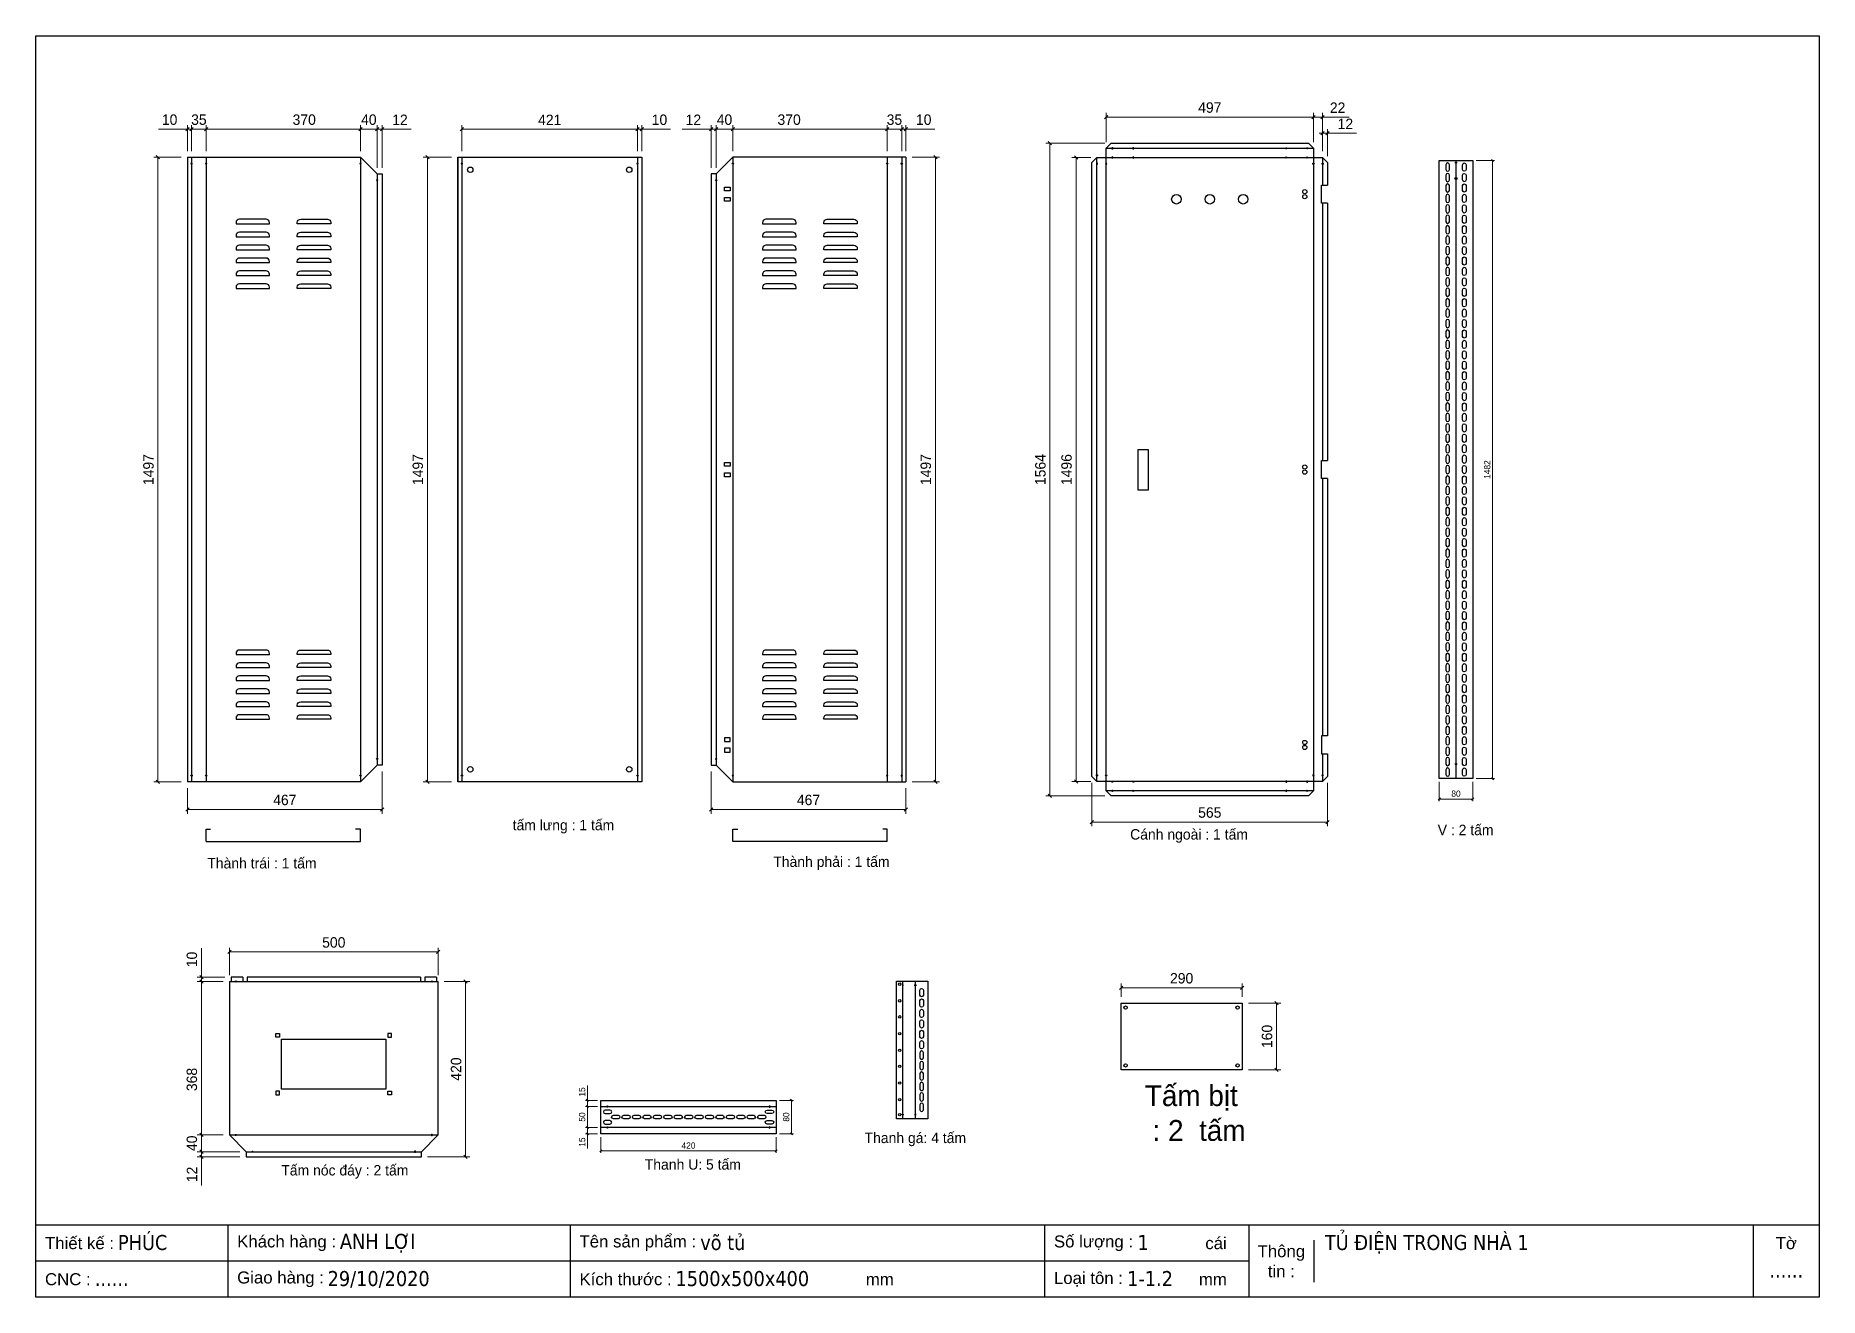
# Model space of a CAD drawing. Header units: millimetres. Extents: x 0 to 4277, y 0 to 3024.
import ezdxf
from ezdxf.enums import TextEntityAlignment as Align

# ---------------------------------------------------------------- set-up
doc = ezdxf.new("R2010")
doc.units = ezdxf.units.MM
doc.layers.add('CNC', color=7, linetype='Continuous')
doc.layers.add('DIM', color=253, linetype='Continuous')
doc.styles.add('Arial', font='arial.ttf')
doc.styles.add('Tahoma (Input Text)', font='tahoma.ttf')
doc.dimstyles.new('Dim-15', dxfattribs={"dimtxt": 15, "dimasz": 5, "dimexe": 5, "dimexo": 8, "dimgap": 5, "dimtad": 1, "dimdec": 0, "dimtxsty": 'Standard', "dimblk": 'OBLIQUE', "dimcen": 10, "dimclrd": 5, "dimclre": 5, "dimclrt": 3, "dimazin": 3, "dimtfac": 1, "dimtdec": 0, "dimtmove": 0, "dimatfit": 3, "dimldrblk": 'OBLIQUE', "dimlwd": 9, "dimlwe": 9})
doc.dimstyles.new('Dim-25', dxfattribs={"dimtxt": 25, "dimasz": 8, "dimexe": 10, "dimexo": 15, "dimgap": 10, "dimtad": 1, "dimdec": 0, "dimtxsty": 'Standard', "dimblk": 'OBLIQUE', "dimcen": 10, "dimclrd": 5, "dimclre": 5, "dimclrt": 3, "dimazin": 3, "dimtfac": 1, "dimtdec": 0, "dimtmove": 0, "dimatfit": 3, "dimldrblk": 'OBLIQUE', "dimlwd": 9, "dimlwe": 9})

msp = doc.modelspace()

# ---------------------------------------------------------------- texts
at = {"color": 2, "attachment_point": 5}
for s, insert, char_height, width in [('tấm lưng : 1 tấm ', (1265.5, 1128.2), 25, 1072), ('Cánh ngoài : 1 tấm', (2765.5, 1105.9), 25, 1272), ('V : 2 tấm', (3428.7, 1120), 25, 1072), ('Thành trái : 1 tấm', (542.5, 1040.3), 25, 1072), ('Thành phải : 1 tấm', (1908, 1040.3), 25, 1072), ('Tấm bịt\\P  : 2  tấm', (2771, 441.3), 50, 1216.419), ('Thanh gá: 4 tấm', (2109.2, 378.4), 25, 775), ('Tấm nóc đáy : 2 tấm', (741.3, 300.8), 25, 1072), ('Thanh U: 5 tấm', (1575.7, 318.3), 25, 775)]:
    msp.add_mtext(s, dxfattribs=dict(at, insert=insert, char_height=char_height, width=width))

# ---------------------------------------------------------------- blocks, each defined once
blk = doc.blocks.new('*D1')
at = {"color": 0, "linetype": 'ByBlock', "lineweight": -2}
for p, q in [((412.9, 2803.9), (404.9, 2795.9)), ((774.9, 2795.9), (782.9, 2803.9))]:
    blk.add_line(p, q, dxfattribs=at)
at = {"layer": 'Defpoints', "color": 0, "transparency": 16777216}
for p in [(778.9, 2799.9), (408.9, 2732.5), (778.9, 2732.5)]:
    blk.add_point(p, dxfattribs=at)
at = {"layer": 'DIM', "color": 5, "lineweight": 9, "transparency": 16777216}
for p, q in [((408.9, 2747.5), (408.9, 2809.9)), ((408.9, 2799.9), (778.9, 2799.9)), ((778.9, 2747.5), (778.9, 2809.9))]:
    blk.add_line(p, q, dxfattribs=at)
at = {"layer": 'DIM', "color": 3, "transparency": 16777216, "insert": (643.9, 2822.6), "char_height": 25, "attachment_point": 5}
blk.add_mtext('370', dxfattribs=at)
blk = doc.blocks.new('_Oblique')
at = {"color": 0, "linetype": 'ByBlock', "lineweight": -2}
blk.add_line((-0.5, -0.5), (0.5, 0.5), dxfattribs=at)
blk = doc.blocks.new('*D2')
at = {"color": 0, "linetype": 'ByBlock', "lineweight": -2}
for p, q in [((782.9, 2803.9), (774.9, 2795.9)), ((814.9, 2795.9), (822.9, 2803.9))]:
    blk.add_line(p, q, dxfattribs=at)
at = {"layer": 'Defpoints', "color": 0, "transparency": 16777216}
for p in [(818.9, 2799.9), (778.9, 2732.5), (818.9, 2692.5)]:
    blk.add_point(p, dxfattribs=at)
at = {"layer": 'DIM', "color": 5, "lineweight": 9, "transparency": 16777216}
for p, q in [((778.9, 2747.5), (778.9, 2809.9)), ((778.9, 2799.9), (818.9, 2799.9)), ((818.9, 2707.5), (818.9, 2809.9))]:
    blk.add_line(p, q, dxfattribs=at)
at = {"layer": 'DIM', "color": 3, "transparency": 16777216, "insert": (798.9, 2822.6), "char_height": 25, "attachment_point": 5}
blk.add_mtext('40', dxfattribs=at)
blk = doc.blocks.new('*D3')
at = {"color": 0, "linetype": 'ByBlock', "lineweight": -2}
for p, q in [((814.9, 2795.9), (822.9, 2803.9)), ((834.9, 2803.9), (826.9, 2795.9))]:
    blk.add_line(p, q, dxfattribs=at)
at = {"layer": 'Defpoints', "color": 0, "transparency": 16777216}
for p in [(830.9, 2799.9), (818.9, 2692.5), (830.9, 2692.5)]:
    blk.add_point(p, dxfattribs=at)
at = {"layer": 'DIM', "color": 5, "lineweight": 9, "transparency": 16777216}
for p, q in [((818.9, 2799.9), (810.9, 2799.9)), ((818.9, 2707.5), (818.9, 2809.9)), ((818.9, 2799.9), (830.9, 2799.9)), ((830.9, 2707.5), (830.9, 2809.9)), ((830.9, 2799.9), (900.1, 2799.9))]:
    blk.add_line(p, q, dxfattribs=at)
at = {"layer": 'DIM', "color": 3, "transparency": 16777216, "insert": (873.5, 2822.4), "char_height": 25, "attachment_point": 5}
blk.add_mtext('12', dxfattribs=at)
blk = doc.blocks.new('*D4')
at = {"color": 0, "linetype": 'ByBlock', "lineweight": -2}
for p, q in [((367.9, 1173.2), (359.9, 1165.2)), ((826.9, 1165.2), (834.9, 1173.2))]:
    blk.add_line(p, q, dxfattribs=at)
at = {"layer": 'Defpoints', "color": 0, "transparency": 16777216}
for p in [(830.9, 1275.5), (363.9, 1235.5), (830.9, 1169.2)]:
    blk.add_point(p, dxfattribs=at)
at = {"layer": 'DIM', "color": 5, "lineweight": 9, "transparency": 16777216}
for p, q in [((830.9, 1260.5), (830.9, 1159.2)), ((363.9, 1220.5), (363.9, 1159.2)), ((363.9, 1169.2), (830.9, 1169.2))]:
    blk.add_line(p, q, dxfattribs=at)
at = {"layer": 'DIM', "color": 3, "transparency": 16777216, "insert": (597.4, 1192), "char_height": 25, "attachment_point": 5}
blk.add_mtext('467', dxfattribs=at)
blk = doc.blocks.new('*D5')
at = {"color": 0, "linetype": 'ByBlock', "lineweight": -2}
for p, q in [((377.9, 2803.9), (369.9, 2795.9)), ((404.9, 2795.9), (412.9, 2803.9))]:
    blk.add_line(p, q, dxfattribs=at)
at = {"layer": 'Defpoints', "color": 0, "transparency": 16777216}
for p in [(373.9, 2799.9), (373.9, 2732.5), (408.9, 2732.5)]:
    blk.add_point(p, dxfattribs=at)
at = {"layer": 'DIM', "color": 5, "lineweight": 9, "transparency": 16777216}
for p, q in [((373.9, 2747.5), (373.9, 2809.9)), ((408.9, 2799.9), (373.9, 2799.9)), ((408.9, 2747.5), (408.9, 2809.9))]:
    blk.add_line(p, q, dxfattribs=at)
at = {"layer": 'DIM', "color": 3, "transparency": 16777216, "insert": (391.4, 2822.6), "char_height": 25, "attachment_point": 5}
blk.add_mtext('35', dxfattribs=at)
blk = doc.blocks.new('*D6')
at = {"color": 0, "linetype": 'ByBlock', "lineweight": -2}
for p, q in [((359.9, 2795.9), (367.9, 2803.9)), ((377.9, 2803.9), (369.9, 2795.9))]:
    blk.add_line(p, q, dxfattribs=at)
at = {"layer": 'Defpoints', "color": 0, "transparency": 16777216}
for p in [(363.9, 2799.9), (363.9, 2732.5), (373.9, 2732.5)]:
    blk.add_point(p, dxfattribs=at)
at = {"layer": 'DIM', "color": 5, "lineweight": 9, "transparency": 16777216}
for p, q in [((363.9, 2799.9), (294.5, 2799.9)), ((363.9, 2747.5), (363.9, 2809.9)), ((373.9, 2799.9), (363.9, 2799.9)), ((373.9, 2747.5), (373.9, 2809.9)), ((373.9, 2799.9), (381.9, 2799.9))]:
    blk.add_line(p, q, dxfattribs=at)
at = {"layer": 'DIM', "color": 3, "transparency": 16777216, "insert": (321.2, 2822.6), "char_height": 25, "attachment_point": 5}
blk.add_mtext('10', dxfattribs=at)
blk = doc.blocks.new('f3daunguoc')
at = {"layer": 'CNC', "color": 2, "lineweight": -3}
blk.add_circle((0, 0), 1.5, dxfattribs=at)
blk = doc.blocks.new('*D7')
at = {"color": 0, "linetype": 'ByBlock', "lineweight": -2}
for p, q in [((297.3, 2728.5), (289.3, 2736.5)), ((289.3, 1239.5), (297.3, 1231.5))]:
    blk.add_line(p, q, dxfattribs=at)
at = {"layer": 'Defpoints', "color": 0, "ltscale": 3, "transparency": 16777216}
for p in [(363.9, 2732.5), (293.3, 1235.5), (363.9, 1235.5)]:
    blk.add_point(p, dxfattribs=at)
at = {"layer": 'DIM', "color": 5, "lineweight": 9, "ltscale": 3, "transparency": 16777216}
for p, q in [((348.9, 2732.5), (283.3, 2732.5)), ((293.3, 2732.5), (293.3, 1235.5)), ((348.9, 1235.5), (283.3, 1235.5))]:
    blk.add_line(p, q, dxfattribs=at)
at = {"layer": 'DIM', "color": 3, "ltscale": 3, "transparency": 16777216, "insert": (270.5, 1984), "char_height": 25, "attachment_point": 5, "rotation": 90}
blk.add_mtext('1497', dxfattribs=at)
blk = doc.blocks.new('*D8')
at = {"color": 0, "linetype": 'ByBlock', "lineweight": -2}
for p, q in [((1675.6, 2803.9), (1667.6, 2795.9)), ((2037.6, 2795.9), (2045.6, 2803.9))]:
    blk.add_line(p, q, dxfattribs=at)
at = {"layer": 'Defpoints', "color": 0, "transparency": 16777216}
for p in [(1671.6, 2799.9), (1671.6, 2732.5), (2041.6, 2732.5)]:
    blk.add_point(p, dxfattribs=at)
at = {"layer": 'DIM', "color": 5, "lineweight": 9, "transparency": 16777216}
for p, q in [((1671.6, 2747.5), (1671.6, 2809.9)), ((2041.6, 2799.9), (1671.6, 2799.9)), ((2041.6, 2747.5), (2041.6, 2809.9))]:
    blk.add_line(p, q, dxfattribs=at)
at = {"layer": 'DIM', "color": 3, "transparency": 16777216, "insert": (1806.6, 2822.6), "char_height": 25, "attachment_point": 5}
blk.add_mtext('370', dxfattribs=at)
blk = doc.blocks.new('*D9')
at = {"color": 0, "linetype": 'ByBlock', "lineweight": -2}
for p, q in [((1635.6, 2803.9), (1627.6, 2795.9)), ((1667.6, 2795.9), (1675.6, 2803.9))]:
    blk.add_line(p, q, dxfattribs=at)
at = {"layer": 'Defpoints', "color": 0, "transparency": 16777216}
for p in [(1631.6, 2799.9), (1671.6, 2732.5), (1631.6, 2692.5)]:
    blk.add_point(p, dxfattribs=at)
at = {"layer": 'DIM', "color": 5, "lineweight": 9, "transparency": 16777216}
for p, q in [((1631.6, 2707.5), (1631.6, 2809.9)), ((1671.6, 2799.9), (1631.6, 2799.9)), ((1671.6, 2747.5), (1671.6, 2809.9))]:
    blk.add_line(p, q, dxfattribs=at)
at = {"layer": 'DIM', "color": 3, "transparency": 16777216, "insert": (1651.6, 2822.6), "char_height": 25, "attachment_point": 5}
blk.add_mtext('40', dxfattribs=at)
blk = doc.blocks.new('*D10')
at = {"color": 0, "linetype": 'ByBlock', "lineweight": -2}
for p, q in [((1615.6, 2795.9), (1623.6, 2803.9)), ((1635.6, 2803.9), (1627.6, 2795.9))]:
    blk.add_line(p, q, dxfattribs=at)
at = {"layer": 'Defpoints', "color": 0, "transparency": 16777216}
for p in [(1619.6, 2799.9), (1619.6, 2692.5), (1631.6, 2692.5)]:
    blk.add_point(p, dxfattribs=at)
at = {"layer": 'DIM', "color": 5, "lineweight": 9, "transparency": 16777216}
for p, q in [((1619.6, 2799.9), (1550.4, 2799.9)), ((1619.6, 2707.5), (1619.6, 2809.9)), ((1631.6, 2799.9), (1619.6, 2799.9)), ((1631.6, 2707.5), (1631.6, 2809.9)), ((1631.6, 2799.9), (1639.6, 2799.9))]:
    blk.add_line(p, q, dxfattribs=at)
at = {"layer": 'DIM', "color": 3, "transparency": 16777216, "insert": (1577, 2822.4), "char_height": 25, "attachment_point": 5}
blk.add_mtext('12', dxfattribs=at)
blk = doc.blocks.new('*D11')
at = {"color": 0, "linetype": 'ByBlock', "lineweight": -2}
for p, q in [((1623.6, 1173.2), (1615.6, 1165.2)), ((2082.6, 1165.2), (2090.6, 1173.2))]:
    blk.add_line(p, q, dxfattribs=at)
at = {"layer": 'Defpoints', "color": 0, "transparency": 16777216}
for p in [(1619.6, 1275.5), (2086.6, 1235.5), (1619.6, 1169.2)]:
    blk.add_point(p, dxfattribs=at)
at = {"layer": 'DIM', "color": 5, "lineweight": 9, "transparency": 16777216}
for p, q in [((1619.6, 1260.5), (1619.6, 1159.2)), ((2086.6, 1220.5), (2086.6, 1159.2)), ((2086.6, 1169.2), (1619.6, 1169.2))]:
    blk.add_line(p, q, dxfattribs=at)
at = {"layer": 'DIM', "color": 3, "transparency": 16777216, "insert": (1853.1, 1192), "char_height": 25, "attachment_point": 5}
blk.add_mtext('467', dxfattribs=at)
blk = doc.blocks.new('*D12')
at = {"color": 0, "linetype": 'ByBlock', "lineweight": -2}
for p, q in [((2045.6, 2803.9), (2037.6, 2795.9)), ((2072.6, 2795.9), (2080.6, 2803.9))]:
    blk.add_line(p, q, dxfattribs=at)
at = {"layer": 'Defpoints', "color": 0, "transparency": 16777216}
for p in [(2076.6, 2799.9), (2041.6, 2732.5), (2076.6, 2732.5)]:
    blk.add_point(p, dxfattribs=at)
at = {"layer": 'DIM', "color": 5, "lineweight": 9, "transparency": 16777216}
for p, q in [((2041.6, 2747.5), (2041.6, 2809.9)), ((2041.6, 2799.9), (2076.6, 2799.9)), ((2076.6, 2747.5), (2076.6, 2809.9))]:
    blk.add_line(p, q, dxfattribs=at)
at = {"layer": 'DIM', "color": 3, "transparency": 16777216, "insert": (2059.1, 2822.6), "char_height": 25, "attachment_point": 5}
blk.add_mtext('35', dxfattribs=at)
blk = doc.blocks.new('*D13')
at = {"color": 0, "linetype": 'ByBlock', "lineweight": -2}
for p, q in [((2072.6, 2795.9), (2080.6, 2803.9)), ((2090.6, 2803.9), (2082.6, 2795.9))]:
    blk.add_line(p, q, dxfattribs=at)
at = {"layer": 'Defpoints', "color": 0, "transparency": 16777216}
for p in [(2086.6, 2799.9), (2076.6, 2732.5), (2086.6, 2732.5)]:
    blk.add_point(p, dxfattribs=at)
at = {"layer": 'DIM', "color": 5, "lineweight": 9, "transparency": 16777216}
for p, q in [((2076.6, 2799.9), (2068.6, 2799.9)), ((2076.6, 2747.5), (2076.6, 2809.9)), ((2076.6, 2799.9), (2086.6, 2799.9)), ((2086.6, 2747.5), (2086.6, 2809.9)), ((2086.6, 2799.9), (2156, 2799.9))]:
    blk.add_line(p, q, dxfattribs=at)
at = {"layer": 'DIM', "color": 3, "transparency": 16777216, "insert": (2129.3, 2822.6), "char_height": 25, "attachment_point": 5}
blk.add_mtext('10', dxfattribs=at)
blk = doc.blocks.new('*D14')
at = {"color": 0, "linetype": 'ByBlock', "lineweight": -2}
for p, q in [((2161.2, 2728.5), (2153.2, 2736.5)), ((2153.2, 1239.5), (2161.2, 1231.5))]:
    blk.add_line(p, q, dxfattribs=at)
at = {"layer": 'Defpoints', "color": 0, "ltscale": 3, "transparency": 16777216}
for p in [(2086.6, 2732.5), (2086.6, 1235.5), (2157.2, 1235.5)]:
    blk.add_point(p, dxfattribs=at)
at = {"layer": 'DIM', "color": 5, "lineweight": 9, "ltscale": 3, "transparency": 16777216}
for p, q in [((2101.6, 2732.5), (2167.2, 2732.5)), ((2157.2, 2732.5), (2157.2, 1235.5)), ((2101.6, 1235.5), (2167.2, 1235.5))]:
    blk.add_line(p, q, dxfattribs=at)
at = {"layer": 'DIM', "color": 3, "ltscale": 3, "transparency": 16777216, "insert": (2134.4, 1984), "char_height": 25, "attachment_point": 5, "rotation": 90}
blk.add_mtext('1497', dxfattribs=at)
blk = doc.blocks.new('*D15')
at = {"color": 0, "linetype": 'ByBlock', "lineweight": -2}
for p, q in [((1026.1, 2803.7), (1018.1, 2795.7)), ((1439.1, 2795.7), (1447.1, 2803.7))]:
    blk.add_line(p, q, dxfattribs=at)
at = {"layer": 'Defpoints', "color": 0, "ltscale": 3, "transparency": 16777216}
for p in [(1443.1, 2799.7), (1022.1, 2732.5), (1443.1, 2732.5)]:
    blk.add_point(p, dxfattribs=at)
at = {"layer": 'DIM', "color": 5, "lineweight": 9, "ltscale": 3, "transparency": 16777216}
for p, q in [((1022.1, 2747.5), (1022.1, 2809.7)), ((1022.1, 2799.7), (1443.1, 2799.7)), ((1443.1, 2747.5), (1443.1, 2809.7))]:
    blk.add_line(p, q, dxfattribs=at)
at = {"layer": 'DIM', "color": 3, "ltscale": 3, "transparency": 16777216, "insert": (1232.6, 2822.2), "char_height": 25, "attachment_point": 5}
blk.add_mtext('421', dxfattribs=at)
blk = doc.blocks.new('*D16')
at = {"color": 0, "linetype": 'ByBlock', "lineweight": -2}
for p, q in [((1439.1, 2795.7), (1447.1, 2803.7)), ((1457.1, 2803.7), (1449.1, 2795.7))]:
    blk.add_line(p, q, dxfattribs=at)
at = {"layer": 'Defpoints', "color": 0, "ltscale": 3, "transparency": 16777216}
for p in [(1453.1, 2799.7), (1443.1, 2732.5), (1453.1, 2732.5)]:
    blk.add_point(p, dxfattribs=at)
at = {"layer": 'DIM', "color": 5, "lineweight": 9, "ltscale": 3, "transparency": 16777216}
for p, q in [((1443.1, 2799.7), (1435.1, 2799.7)), ((1443.1, 2747.5), (1443.1, 2809.7)), ((1443.1, 2799.7), (1453.1, 2799.7)), ((1453.1, 2747.5), (1453.1, 2809.7)), ((1453.1, 2799.7), (1522.5, 2799.7))]:
    blk.add_line(p, q, dxfattribs=at)
at = {"layer": 'DIM', "color": 3, "ltscale": 3, "transparency": 16777216, "insert": (1495.8, 2822.4), "char_height": 25, "attachment_point": 5}
blk.add_mtext('10', dxfattribs=at)
blk = doc.blocks.new('*D17')
at = {"color": 0, "linetype": 'ByBlock', "lineweight": -2}
for p, q in [((943.2, 2728.5), (935.2, 2736.5)), ((935.2, 1239.5), (943.2, 1231.5))]:
    blk.add_line(p, q, dxfattribs=at)
at = {"layer": 'Defpoints', "color": 0, "ltscale": 3, "transparency": 16777216}
for p in [(1012.1, 2732.5), (939.2, 1235.5), (1012.1, 1235.5)]:
    blk.add_point(p, dxfattribs=at)
at = {"layer": 'DIM', "color": 5, "lineweight": 9, "ltscale": 3, "transparency": 16777216}
for p, q in [((997.1, 2732.5), (929.2, 2732.5)), ((939.2, 2732.5), (939.2, 1235.5)), ((997.1, 1235.5), (929.2, 1235.5))]:
    blk.add_line(p, q, dxfattribs=at)
at = {"layer": 'DIM', "color": 3, "ltscale": 3, "transparency": 16777216, "insert": (916.4, 1984), "char_height": 25, "attachment_point": 5, "rotation": 90}
blk.add_mtext('1497', dxfattribs=at)
blk = doc.blocks.new('*D18')
at = {"color": 0, "linetype": 'ByBlock', "lineweight": -2}
for p, q in [((401.3, 753.1), (393.3, 761.1)), ((393.3, 393.1), (401.3, 385.1))]:
    blk.add_line(p, q, dxfattribs=at)
at = {"layer": 'Defpoints', "color": 0, "transparency": 16777216}
for p in [(464.8, 757.1), (397.3, 389.1), (464.8, 389.1)]:
    blk.add_point(p, dxfattribs=at)
at = {"layer": 'DIM', "color": 5, "lineweight": 9, "transparency": 16777216}
for p, q in [((449.8, 757.1), (387.3, 757.1)), ((397.3, 757.1), (397.3, 389.1)), ((449.8, 389.1), (387.3, 389.1))]:
    blk.add_line(p, q, dxfattribs=at)
at = {"layer": 'DIM', "color": 3, "transparency": 16777216, "insert": (374.6, 522.1), "char_height": 25, "attachment_point": 5, "rotation": 90}
blk.add_mtext('368', dxfattribs=at)
blk = doc.blocks.new('*D19')
at = {"color": 0, "linetype": 'ByBlock', "lineweight": -2}
for p, q in [((401.3, 385.1), (393.3, 393.1)), ((393.3, 353.1), (401.3, 345.1))]:
    blk.add_line(p, q, dxfattribs=at)
at = {"layer": 'Defpoints', "color": 0, "transparency": 16777216}
for p in [(464.8, 389.1), (397.3, 349.1), (504.8, 349.1)]:
    blk.add_point(p, dxfattribs=at)
at = {"layer": 'DIM', "color": 5, "lineweight": 9, "transparency": 16777216}
for p, q in [((449.8, 389.1), (387.3, 389.1)), ((397.3, 389.1), (397.3, 349.1)), ((489.8, 349.1), (387.3, 349.1))]:
    blk.add_line(p, q, dxfattribs=at)
at = {"layer": 'DIM', "color": 3, "transparency": 16777216, "insert": (374.6, 369.1), "char_height": 25, "attachment_point": 5, "rotation": 90}
blk.add_mtext('40', dxfattribs=at)
blk = doc.blocks.new('*D20')
at = {"color": 0, "linetype": 'ByBlock', "lineweight": -2}
for p, q in [((393.3, 353.1), (401.3, 345.1)), ((401.3, 333.1), (393.3, 341.1))]:
    blk.add_line(p, q, dxfattribs=at)
at = {"layer": 'Defpoints', "color": 0, "transparency": 16777216}
for p in [(504.8, 349.1), (397.3, 337.1), (504.8, 337.1)]:
    blk.add_point(p, dxfattribs=at)
at = {"layer": 'DIM', "color": 5, "lineweight": 9, "transparency": 16777216}
for p, q in [((489.8, 349.1), (387.3, 349.1)), ((397.3, 349.1), (397.3, 357.1)), ((397.3, 349.1), (397.3, 337.1)), ((489.8, 337.1), (387.3, 337.1)), ((397.3, 337.1), (397.3, 267.9))]:
    blk.add_line(p, q, dxfattribs=at)
at = {"layer": 'DIM', "color": 3, "transparency": 16777216, "insert": (374.8, 294.5), "char_height": 25, "attachment_point": 5, "rotation": 90}
blk.add_mtext('12', dxfattribs=at)
blk = doc.blocks.new('*D21')
at = {"color": 0, "linetype": 'ByBlock', "lineweight": -2}
for p, q in [((1035, 753.1), (1027, 761.1)), ((1027, 341.1), (1035, 333.1))]:
    blk.add_line(p, q, dxfattribs=at)
at = {"layer": 'Defpoints', "color": 0, "transparency": 16777216}
for p in [(964.8, 757.1), (924.8, 337.1), (1031, 337.1)]:
    blk.add_point(p, dxfattribs=at)
at = {"layer": 'DIM', "color": 5, "lineweight": 9, "transparency": 16777216}
for p, q in [((979.8, 757.1), (1041, 757.1)), ((1031, 757.1), (1031, 337.1)), ((939.8, 337.1), (1041, 337.1))]:
    blk.add_line(p, q, dxfattribs=at)
at = {"layer": 'DIM', "color": 3, "transparency": 16777216, "insert": (1008.2, 547.1), "char_height": 25, "attachment_point": 5, "rotation": 90}
blk.add_mtext('420', dxfattribs=at)
blk = doc.blocks.new('*D22')
at = {"color": 0, "linetype": 'ByBlock', "lineweight": -2}
for p, q in [((468.8, 831.8), (460.8, 823.8)), ((960.8, 823.8), (968.8, 831.8))]:
    blk.add_line(p, q, dxfattribs=at)
at = {"layer": 'Defpoints', "color": 0, "ltscale": 3, "transparency": 16777216}
for p in [(964.8, 827.8), (464.8, 757.1), (964.8, 757.1)]:
    blk.add_point(p, dxfattribs=at)
at = {"layer": 'DIM', "color": 5, "lineweight": 9, "ltscale": 3, "transparency": 16777216}
for p, q in [((464.8, 772.1), (464.8, 837.8)), ((464.8, 827.8), (964.8, 827.8)), ((964.8, 772.1), (964.8, 837.8))]:
    blk.add_line(p, q, dxfattribs=at)
at = {"layer": 'DIM', "color": 3, "ltscale": 3, "transparency": 16777216, "insert": (714.8, 850.5), "char_height": 25, "attachment_point": 5}
blk.add_mtext('500', dxfattribs=at)
blk = doc.blocks.new('*D23')
at = {"color": 0, "linetype": 'ByBlock', "lineweight": -2}
for p, q in [((2606.8, 745.8), (2598.8, 737.8)), ((2888.8, 737.8), (2896.8, 745.8))]:
    blk.add_line(p, q, dxfattribs=at)
at = {"layer": 'Defpoints', "color": 0, "ltscale": 3, "transparency": 16777216}
for p in [(2892.8, 741.8), (2602.8, 705.3), (2892.8, 705.3)]:
    blk.add_point(p, dxfattribs=at)
at = {"layer": 'DIM', "color": 5, "lineweight": 9, "ltscale": 3, "transparency": 16777216}
for p, q in [((2602.8, 720.3), (2602.8, 751.8)), ((2602.8, 741.8), (2892.8, 741.8)), ((2892.8, 720.3), (2892.8, 751.8))]:
    blk.add_line(p, q, dxfattribs=at)
at = {"layer": 'DIM', "color": 3, "ltscale": 3, "transparency": 16777216, "insert": (2747.8, 764.6), "char_height": 25, "attachment_point": 5}
blk.add_mtext('290', dxfattribs=at)
blk = doc.blocks.new('*D24')
at = {"color": 0, "linetype": 'ByBlock', "lineweight": -2}
for p, q in [((2979.4, 701.3), (2971.4, 709.3)), ((2971.4, 549.3), (2979.4, 541.3))]:
    blk.add_line(p, q, dxfattribs=at)
at = {"layer": 'Defpoints', "color": 0, "ltscale": 3, "transparency": 16777216}
for p in [(2892.8, 705.3), (2892.8, 545.3), (2975.4, 545.3)]:
    blk.add_point(p, dxfattribs=at)
at = {"layer": 'DIM', "color": 5, "lineweight": 9, "ltscale": 3, "transparency": 16777216}
for p, q in [((2907.8, 705.3), (2985.4, 705.3)), ((2975.4, 705.3), (2975.4, 545.3)), ((2907.8, 545.3), (2985.4, 545.3))]:
    blk.add_line(p, q, dxfattribs=at)
at = {"layer": 'DIM', "color": 3, "ltscale": 3, "transparency": 16777216, "insert": (2952.6, 625.3), "char_height": 25, "attachment_point": 5, "rotation": 90}
blk.add_mtext('160', dxfattribs=at)
blk = doc.blocks.new('*D25')
at = {"color": 0, "linetype": 'ByBlock', "lineweight": -2}
for p, q in [((3081.8, 2786.1), (3089.8, 2794.1)), ((3101.8, 2794.1), (3093.8, 2786.1))]:
    blk.add_line(p, q, dxfattribs=at)
at = {"layer": 'Defpoints', "color": 0, "transparency": 16777216}
for p in [(3097.8, 2790.1), (3085.8, 2732), (3097.8, 2720)]:
    blk.add_point(p, dxfattribs=at)
at = {"layer": 'DIM', "color": 5, "lineweight": 9, "transparency": 16777216}
for p, q in [((3085.8, 2790.1), (3077.8, 2790.1)), ((3085.8, 2747), (3085.8, 2800.1)), ((3085.8, 2790.1), (3097.8, 2790.1)), ((3097.8, 2735), (3097.8, 2800.1)), ((3097.8, 2790.1), (3167, 2790.1))]:
    blk.add_line(p, q, dxfattribs=at)
at = {"layer": 'DIM', "color": 3, "transparency": 16777216, "insert": (3140.4, 2812.7), "char_height": 25, "attachment_point": 5}
blk.add_mtext('12', dxfattribs=at)
blk = doc.blocks.new('*D26')
at = {"color": 0, "linetype": 'ByBlock', "lineweight": -2}
for p, q in [((3067.8, 2832.8), (3059.8, 2824.8)), ((3081.8, 2824.8), (3089.8, 2832.8))]:
    blk.add_line(p, q, dxfattribs=at)
at = {"layer": 'Defpoints', "color": 0, "transparency": 16777216}
for p in [(3085.8, 2828.8), (3063.8, 2754), (3085.8, 2732)]:
    blk.add_point(p, dxfattribs=at)
at = {"layer": 'DIM', "color": 5, "lineweight": 9, "transparency": 16777216}
for p, q in [((3063.8, 2769), (3063.8, 2838.8)), ((3063.8, 2828.8), (3085.8, 2828.8)), ((3085.8, 2747), (3085.8, 2838.8)), ((3085.8, 2828.8), (3149.8, 2828.8))]:
    blk.add_line(p, q, dxfattribs=at)
at = {"layer": 'DIM', "color": 3, "transparency": 16777216, "insert": (3121.8, 2851.4), "char_height": 25, "attachment_point": 5}
blk.add_mtext('22', dxfattribs=at)
blk = doc.blocks.new('*D27')
at = {"color": 0, "linetype": 'ByBlock', "lineweight": -2}
for p, q in [((2570.8, 2832.8), (2562.8, 2824.8)), ((3059.8, 2824.8), (3067.8, 2832.8))]:
    blk.add_line(p, q, dxfattribs=at)
at = {"layer": 'Defpoints', "color": 0, "transparency": 16777216}
for p in [(2566.8, 2828.8), (2566.8, 2754), (3063.8, 2754)]:
    blk.add_point(p, dxfattribs=at)
at = {"layer": 'DIM', "color": 5, "lineweight": 9, "transparency": 16777216}
for p, q in [((2566.8, 2769), (2566.8, 2838.8)), ((3063.8, 2828.8), (2566.8, 2828.8)), ((3063.8, 2769), (3063.8, 2838.8))]:
    blk.add_line(p, q, dxfattribs=at)
at = {"layer": 'DIM', "color": 3, "transparency": 16777216, "insert": (2815.3, 2851.6), "char_height": 25, "attachment_point": 5}
blk.add_mtext('497', dxfattribs=at)
blk = doc.blocks.new('*D28')
at = {"color": 0, "linetype": 'ByBlock', "lineweight": -2}
for p, q in [((2436, 2762), (2428, 2770)), ((2428, 1206), (2436, 1198))]:
    blk.add_line(p, q, dxfattribs=at)
at = {"layer": 'Defpoints', "color": 0, "transparency": 16777216}
for p in [(2578.9, 2766), (2432, 1202), (2579, 1202)]:
    blk.add_point(p, dxfattribs=at)
at = {"layer": 'DIM', "color": 5, "lineweight": 9, "transparency": 16777216}
for p, q in [((2563.9, 2766), (2422, 2766)), ((2432, 2766), (2432, 1202)), ((2564, 1202), (2422, 1202))]:
    blk.add_line(p, q, dxfattribs=at)
at = {"layer": 'DIM', "color": 3, "transparency": 16777216, "insert": (2409.2, 1984), "char_height": 25, "attachment_point": 5, "rotation": 90}
blk.add_mtext('1564', dxfattribs=at)
blk = doc.blocks.new('*D29')
at = {"color": 0, "linetype": 'ByBlock', "lineweight": -2}
for p, q in [((2498.7, 2728), (2490.7, 2736)), ((2490.7, 1240), (2498.7, 1232))]:
    blk.add_line(p, q, dxfattribs=at)
at = {"layer": 'Defpoints', "color": 0, "transparency": 16777216}
for p in [(2494.7, 2732), (2544.8, 2732), (2544.8, 1236)]:
    blk.add_point(p, dxfattribs=at)
at = {"layer": 'DIM', "color": 5, "lineweight": 9, "transparency": 16777216}
for p, q in [((2529.8, 2732), (2484.7, 2732)), ((2494.7, 1236), (2494.7, 2732)), ((2529.8, 1236), (2484.7, 1236))]:
    blk.add_line(p, q, dxfattribs=at)
at = {"layer": 'DIM', "color": 3, "transparency": 16777216, "insert": (2471.9, 1984), "char_height": 25, "attachment_point": 5, "rotation": 90}
blk.add_mtext('1496', dxfattribs=at)
blk = doc.blocks.new('*D30')
at = {"color": 0, "linetype": 'ByBlock', "lineweight": -2}
for p, q in [((2536.8, 1143), (2528.8, 1135)), ((3093.8, 1135), (3101.8, 1143))]:
    blk.add_line(p, q, dxfattribs=at)
at = {"layer": 'Defpoints', "color": 0, "transparency": 16777216}
for p in [(2532.8, 1248), (3097.8, 1248), (3097.8, 1139)]:
    blk.add_point(p, dxfattribs=at)
at = {"layer": 'DIM', "color": 5, "lineweight": 9, "transparency": 16777216}
for p, q in [((2532.8, 1233), (2532.8, 1129)), ((3097.8, 1233), (3097.8, 1129)), ((2532.8, 1139), (3097.8, 1139))]:
    blk.add_line(p, q, dxfattribs=at)
at = {"layer": 'DIM', "color": 3, "transparency": 16777216, "insert": (2815.3, 1161.8), "char_height": 25, "attachment_point": 5}
blk.add_mtext('565', dxfattribs=at)
blk = doc.blocks.new('*D31')
at = {"color": 0, "linetype": 'ByBlock', "lineweight": -2}
for p, q in [((1357.9, 353.5), (1352.9, 348.5)), ((1772.9, 348.5), (1777.9, 353.5))]:
    blk.add_line(p, q, dxfattribs=at)
at = {"layer": 'Defpoints', "color": 0, "transparency": 16777216}
for p in [(1355.4, 392.1), (1775.4, 392.1), (1355.4, 351)]:
    blk.add_point(p, dxfattribs=at)
at = {"layer": 'DIM', "color": 5, "lineweight": 9, "transparency": 16777216}
for p, q in [((1355.4, 384.1), (1355.4, 346)), ((1775.4, 351), (1355.4, 351)), ((1775.4, 384.1), (1775.4, 346))]:
    blk.add_line(p, q, dxfattribs=at)
at = {"layer": 'DIM', "color": 3, "transparency": 16777216, "insert": (1565.4, 363.7), "char_height": 15, "attachment_point": 5}
blk.add_mtext('420', dxfattribs=at)
blk = doc.blocks.new('*D32')
at = {"color": 0, "linetype": 'ByBlock', "lineweight": -2}
for p, q in [((1814.8, 469.6), (1809.8, 474.6)), ((1809.8, 394.6), (1814.8, 389.6))]:
    blk.add_line(p, q, dxfattribs=at)
at = {"layer": 'Defpoints', "color": 0, "transparency": 16777216}
for p in [(1775.4, 472.1), (1775.4, 392.1), (1812.3, 392.1)]:
    blk.add_point(p, dxfattribs=at)
at = {"layer": 'DIM', "color": 5, "lineweight": 9, "transparency": 16777216}
for p, q in [((1783.4, 472.1), (1817.3, 472.1)), ((1812.3, 472.1), (1812.3, 392.1)), ((1783.4, 392.1), (1817.3, 392.1))]:
    blk.add_line(p, q, dxfattribs=at)
at = {"layer": 'DIM', "color": 3, "transparency": 16777216, "insert": (1799.6, 432.1), "char_height": 15, "attachment_point": 5, "rotation": 90}
blk.add_mtext('80', dxfattribs=at)
blk = doc.blocks.new('*D33')
at = {"color": 0, "linetype": 'ByBlock', "lineweight": -2}
for p, q in [((1325.5, 454.6), (1320.5, 459.6)), ((1320.5, 409.6), (1325.5, 404.6))]:
    blk.add_line(p, q, dxfattribs=at)
at = {"layer": 'Defpoints', "color": 0, "transparency": 16777216}
for p in [(1355.4, 457.1), (1323, 407.1), (1355.4, 407.1)]:
    blk.add_point(p, dxfattribs=at)
at = {"layer": 'DIM', "color": 5, "lineweight": 9, "transparency": 16777216}
for p, q in [((1347.4, 457.1), (1318, 457.1)), ((1323, 457.1), (1323, 407.1)), ((1347.4, 407.1), (1318, 407.1))]:
    blk.add_line(p, q, dxfattribs=at)
at = {"layer": 'DIM', "color": 3, "transparency": 16777216, "insert": (1310.3, 432.1), "char_height": 15, "attachment_point": 5, "rotation": 90}
blk.add_mtext('50', dxfattribs=at)
blk = doc.blocks.new('*D34')
at = {"color": 0, "linetype": 'ByBlock', "lineweight": -2}
for p, q in [((1325.5, 469.6), (1320.5, 474.6)), ((1320.5, 459.6), (1325.5, 454.6))]:
    blk.add_line(p, q, dxfattribs=at)
at = {"layer": 'Defpoints', "color": 0, "transparency": 16777216}
for p in [(1323, 472.1), (1355.4, 472.1), (1355.4, 457.1)]:
    blk.add_point(p, dxfattribs=at)
at = {"layer": 'DIM', "color": 5, "lineweight": 9, "transparency": 16777216}
for p, q in [((1347.4, 472.1), (1318, 472.1)), ((1323, 472.1), (1323, 507.3)), ((1323, 457.1), (1323, 472.1)), ((1347.4, 457.1), (1318, 457.1))]:
    blk.add_line(p, q, dxfattribs=at)
at = {"layer": 'DIM', "color": 3, "transparency": 16777216, "insert": (1310.3, 492.2), "char_height": 15, "attachment_point": 5, "rotation": 90}
blk.add_mtext('15', dxfattribs=at)
blk = doc.blocks.new('*D35')
at = {"color": 0, "linetype": 'ByBlock', "lineweight": -2}
for p, q in [((1325.5, 404.6), (1320.5, 409.6)), ((1320.5, 394.6), (1325.5, 389.6))]:
    blk.add_line(p, q, dxfattribs=at)
at = {"layer": 'Defpoints', "color": 0, "transparency": 16777216}
for p in [(1323, 392.1), (1355.4, 407.1), (1355.4, 392.1)]:
    blk.add_point(p, dxfattribs=at)
at = {"layer": 'DIM', "color": 5, "lineweight": 9, "transparency": 16777216}
for p, q in [((1347.4, 407.1), (1318, 407.1)), ((1347.4, 392.1), (1318, 392.1)), ((1323, 407.1), (1323, 392.1)), ((1323, 392.1), (1323, 356.9))]:
    blk.add_line(p, q, dxfattribs=at)
at = {"layer": 'DIM', "color": 3, "transparency": 16777216, "insert": (1310.3, 372), "char_height": 15, "attachment_point": 5, "rotation": 90}
blk.add_mtext('15', dxfattribs=at)
blk = doc.blocks.new('ovan8.5x20')
at = {"layer": 'CNC', "color": 2, "lineweight": -3}
for p, q in [((5.7, 4.2), (-5.8, 4.2)), ((-5.8, -4.2), (5.7, -4.2))]:
    blk.add_line(p, q, dxfattribs=at)
for centre, start, end in [((-5.8, 0), 90, 270), ((5.7, 0), 270, 90)]:
    blk.add_arc(centre, 4.25, start, end, dxfattribs=at)
blk = doc.blocks.new('*D36')
at = {"color": 0, "linetype": 'ByBlock', "lineweight": -2}
for p, q in [((393.3, 771.1), (401.3, 763.1)), ((401.3, 753.1), (393.3, 761.1))]:
    blk.add_line(p, q, dxfattribs=at)
at = {"layer": 'Defpoints', "color": 0, "transparency": 16777216}
for p in [(397.3, 767.1), (464.8, 757.1), (468.8, 767.1)]:
    blk.add_point(p, dxfattribs=at)
at = {"layer": 'DIM', "color": 5, "lineweight": 9, "transparency": 16777216}
for p, q in [((397.3, 767.1), (397.3, 836.5)), ((453.8, 767.1), (387.3, 767.1)), ((449.8, 757.1), (387.3, 757.1)), ((397.3, 757.1), (397.3, 767.1)), ((397.3, 757.1), (397.3, 749.1))]:
    blk.add_line(p, q, dxfattribs=at)
at = {"layer": 'DIM', "color": 3, "transparency": 16777216, "insert": (374.6, 809.8), "char_height": 25, "attachment_point": 5, "rotation": 90}
blk.add_mtext('10', dxfattribs=at)
blk = doc.blocks.new('*D37')
at = {"color": 0, "linetype": 'ByBlock', "lineweight": -2}
for p, q in [((3495.8, 2722.2), (3490.8, 2727.2)), ((3490.8, 1245.7), (3495.8, 1240.7))]:
    blk.add_line(p, q, dxfattribs=at)
at = {"layer": 'Defpoints', "color": 0, "transparency": 16777216}
for p in [(3445.6, 2724.7), (3445.6, 1243.2), (3493.3, 1243.2)]:
    blk.add_point(p, dxfattribs=at)
at = {"layer": 'DIM', "color": 5, "lineweight": 9, "transparency": 16777216}
for p, q in [((3453.6, 2724.7), (3498.3, 2724.7)), ((3493.3, 2724.7), (3493.3, 1243.2)), ((3453.6, 1243.2), (3498.3, 1243.2))]:
    blk.add_line(p, q, dxfattribs=at)
at = {"layer": 'DIM', "color": 3, "transparency": 16777216, "insert": (3480.6, 1984), "char_height": 15, "attachment_point": 5, "rotation": 90}
blk.add_mtext('1482', dxfattribs=at)
blk = doc.blocks.new('*D38')
at = {"color": 0, "linetype": 'ByBlock', "lineweight": -2}
for p, q in [((3368.1, 1196.9), (3363.1, 1191.9)), ((3443.1, 1191.9), (3448.1, 1196.9))]:
    blk.add_line(p, q, dxfattribs=at)
at = {"layer": 'Defpoints', "color": 0, "transparency": 16777216}
for p in [(3365.6, 1243.2), (3445.6, 1243.2), (3445.6, 1194.4)]:
    blk.add_point(p, dxfattribs=at)
at = {"layer": 'DIM', "color": 5, "lineweight": 9, "transparency": 16777216}
for p, q in [((3365.6, 1235.2), (3365.6, 1189.4)), ((3445.6, 1235.2), (3445.6, 1189.4)), ((3365.6, 1194.4), (3445.6, 1194.4))]:
    blk.add_line(p, q, dxfattribs=at)
at = {"layer": 'DIM', "color": 3, "transparency": 16777216, "insert": (3405.6, 1207.1), "char_height": 15, "attachment_point": 5}
blk.add_mtext('80', dxfattribs=at)
blk = doc.blocks.new('f2dauxuoi')
at = {"layer": 'CNC', "color": 2, "lineweight": -3}
blk.add_circle((0, 0), 1, dxfattribs=at)
blk = doc.blocks.new('khungtenAsean2')
at = {"color": 7}
for p, q in [((2970, -1980), (0, -1980)), ((320, -1980), (320, -2100)), ((890, -1980), (890, -2100)), ((1680, -1980), (1680, -2100)), ((2020, -1980), (2020, -2100)), ((2860, -1980), (2860, -2100)), ((2128.3, -2005), (2128.3, -2075)), ((2020, -2040), (0, -2040))]:
    blk.add_line(p, q, dxfattribs=at)
blk.add_lwpolyline([(0, 0), (2970, 0), (2970, -2100), (0, -2100)], close=True, dxfattribs=at)
at = {"color": 2, "char_height": 20, "style": 'Arial'}
for s, insert, width, attachment_point in [('  Thiết kế :', (0, -2010), 917.634, 4), ('  Khách hàng :', (320, -2010), 917.634, 4), ('  Tên sản phẩm :', (890, -2010), 917.634, 4), ('  Số lượng :', (1680, -2010), 917.634, 4), ('cái', (1947.6, -2010), 917.634, 4), ('Thông\\Ptin :', (2074.2, -2040), 108.311, 5), ('Tờ', (2915, -2010), 110, 5), ('  CNC :', (0, -2070), 917.634, 4), ('  Giao hàng :', (320, -2070), 917.634, 4), ('  Kích thước :', (890, -2070), 917.634, 4), ('mm', (1382.3, -2070), 917.634, 4), ('  Loại tôn :', (1680, -2070), 917.634, 4), ('mm', (1936.9, -2070), 917.634, 4)]:
    blk.add_mtext(s, dxfattribs=dict(at, insert=insert, width=width, attachment_point=attachment_point))
at = {"color": 1, "style": 'Tahoma (Input Text)', "flags": 8}
for tag, p in [('#01', (137.1, -2021.3)), ('#03', (506.6, -2019.3)), ('#05', (1106.6, -2021.3)), ('#07', (1834.7, -2021.3)), ('#09', (2146.7, -2021.3)), ('#02', (98.5, -2081.3)), ('#04', (486.1, -2081.3)), ('#06', (1065.3, -2081.3)), ('#08', (1817.4, -2081.3)), ('#10', (2146.7, -2081.3))]:
    blk.add_attdef(tag, p, '', height=25, dxfattribs=at)
blk.add_attdef('#11', text='', height=25, dxfattribs=at).set_placement((2915, -2067.3), align=Align.CENTER)

# ---------------------------------------------------------------- dimensions: what is measured, and where the dimension line sits
at = {"layer": 'DIM', "color": 2}
for base, p1, p2, picture, middle in [((2566.8, 2828.8), (3063.8, 2754), (2566.8, 2754), '*D27', (2815.3, 2851.6)), ((3085.8, 2828.8), (3063.8, 2754), (3085.8, 2732), '*D26', (3121.8, 2851.4)), ((3097.8, 2790.1), (3085.8, 2732), (3097.8, 2720), '*D25', (3140.4, 2812.7)), ((3097.8, 1139), (2532.8, 1248), (3097.8, 1248), '*D30', (2815.3, 1161.8))]:
    dim = msp.add_linear_dim(base=base, p1=p1, p2=p2, dimstyle='Dim-25', dxfattribs=at)
    dim.commit()
    dim.dimension.update_dxf_attribs({"geometry": picture, "text_midpoint": middle})
at = {"layer": 'DIM', "color": 7}
for base, p1, p2, dimstyle, picture, middle in [((363.9, 2799.9), (373.9, 2732.5), (363.9, 2732.5), 'Dim-25', '*D6', (321.2, 2822.6)), ((830.9, 2799.9), (818.9, 2692.5), (830.9, 2692.5), 'Dim-25', '*D3', (873.5, 2822.4)), ((830.9, 1169.2), (363.9, 1235.5), (830.9, 1275.5), 'Dim-25', '*D4', (597.4, 1192)), ((3445.6, 1194.4), (3365.6, 1243.2), (3445.6, 1243.2), 'Dim-15', '*D38', (3405.6, 1207.1)), ((1355.4, 351), (1775.4, 392.1), (1355.4, 392.1), 'Dim-15', '*D31', (1565.4, 363.7))]:
    dim = msp.add_linear_dim(base=base, p1=p1, p2=p2, dimstyle=dimstyle, dxfattribs=at)
    dim.commit()
    dim.dimension.update_dxf_attribs({"geometry": picture, "text_midpoint": middle})
for base, p1, p2, picture, middle in [((373.9, 2799.9), (408.9, 2732.5), (373.9, 2732.5), '*D5', (391.4, 2799.9)), ((778.9, 2799.9), (408.9, 2732.5), (778.9, 2732.5), '*D1', (643.9, 2799.9)), ((818.9, 2799.9), (778.9, 2732.5), (818.9, 2692.5), '*D2', (798.9, 2799.9))]:
    dim = msp.add_linear_dim(base=base, p1=p1, p2=p2, dimstyle='Dim-25', dxfattribs=at)
    dim.commit()
    dim.dimension.update_dxf_attribs({"geometry": picture, "text_midpoint": middle, "dimtype": 160})
at = {"layer": 'DIM', "color": 2, "ltscale": 3}
for base, p1, p2, picture, middle in [((1443.1, 2799.7), (1022.1, 2732.5), (1443.1, 2732.5), '*D15', (1232.6, 2822.2)), ((1453.1, 2799.7), (1443.1, 2732.5), (1453.1, 2732.5), '*D16', (1495.8, 2822.4))]:
    dim = msp.add_linear_dim(base=base, p1=p1, p2=p2, dimstyle='Dim-25', dxfattribs=at)
    dim.commit()
    dim.dimension.update_dxf_attribs({"geometry": picture, "text_midpoint": middle})
at = {"layer": 'DIM', "color": 7}
for base, p1, p2, angle, dimstyle, picture, middle in [((1619.6, 2799.9), (1631.6, 2692.5), (1619.6, 2692.5), 180, 'Dim-25', '*D10', (1577, 2822.4)), ((2086.6, 2799.9), (2076.6, 2732.5), (2086.6, 2732.5), 180, 'Dim-25', '*D13', (2129.3, 2822.6)), ((3493.2987685, 1243.2021074), (3445.5923566, 2724.7021074), (3445.5923566, 1243.2021074), 90, 'Dim-15', '*D37', (3480.6401737, 1983.9521074)), ((1619.6, 1169.2), (2086.6, 1235.5), (1619.6, 1275.5), 180, 'Dim-25', '*D11', (1853.1, 1192)), ((397.3, 767.1), (464.8, 757.1), (468.8, 767.1), 90, 'Dim-25', '*D36', (374.6, 809.8)), ((1031, 337.1), (964.8, 757.1), (924.8, 337.1), 270, 'Dim-25', '*D21', (1008.2, 547.1)), ((1323, 472.1), (1355.4, 457.1), (1355.4, 472.1), 90, 'Dim-15', '*D34', (1310.3, 492.2)), ((1812.3, 392.1), (1775.4, 472.1), (1775.4, 392.1), 90, 'Dim-15', '*D32', (1799.6, 432.1)), ((1323, 407.1), (1355.4, 457.1), (1355.4, 407.1), 90, 'Dim-15', '*D33', (1310.3, 432.1)), ((1323, 392.1), (1355.4, 407.1), (1355.4, 392.1), 90, 'Dim-15', '*D35', (1310.3, 372)), ((397.3, 337.1), (504.8, 349.1), (504.8, 337.1), 270, 'Dim-25', '*D20', (374.8, 294.5))]:
    dim = msp.add_linear_dim(base=base, p1=p1, p2=p2, angle=angle, dimstyle=dimstyle, dxfattribs=at)
    dim.commit()
    dim.dimension.update_dxf_attribs({"geometry": picture, "text_midpoint": middle})
for base, p1, p2, angle, picture, middle in [((1631.6, 2799.9), (1671.6, 2732.5), (1631.6, 2692.5), 180, '*D9', (1651.6, 2799.9)), ((1671.6, 2799.9), (2041.6, 2732.5), (1671.6, 2732.5), 180, '*D8', (1806.6, 2799.9)), ((2076.6, 2799.9), (2041.6, 2732.5), (2076.6, 2732.5), 180, '*D12', (2059.1, 2799.9)), ((397.3, 389.1), (464.8, 757.1), (464.8, 389.1), 270, '*D18', (397.3, 522.1)), ((397.3, 349.1), (464.8, 389.1), (504.8, 349.1), 270, '*D19', (397.3, 369.1))]:
    dim = msp.add_linear_dim(base=base, p1=p1, p2=p2, angle=angle, dimstyle='Dim-25', dxfattribs=at)
    dim.commit()
    dim.dimension.update_dxf_attribs({"geometry": picture, "text_midpoint": middle, "dimtype": 160})
at = {"layer": 'DIM', "color": 2}
for base, p1, p2, picture, middle in [((2432, 1202), (2578.9, 2766), (2579, 1202), '*D28', (2409.2, 1984)), ((2494.7, 2732), (2544.8, 1236), (2544.8, 2732), '*D29', (2471.9, 1984))]:
    dim = msp.add_linear_dim(base=base, p1=p1, p2=p2, angle=90, dimstyle='Dim-25', dxfattribs=at)
    dim.commit()
    dim.dimension.update_dxf_attribs({"geometry": picture, "text_midpoint": middle})
at = {"layer": 'DIM', "color": 7, "ltscale": 3}
for base, p1, p2, angle, picture, middle in [((293.3, 1235.5), (363.9, 2732.5), (363.9, 1235.5), 90, '*D7', (270.5, 1984)), ((2157.2, 1235.5), (2086.6, 2732.5), (2086.6, 1235.5), 90, '*D14', (2134.4, 1984)), ((964.8, 827.8), (464.8, 757.1), (964.8, 757.1), 180, '*D22', (714.8, 850.5))]:
    dim = msp.add_linear_dim(base=base, p1=p1, p2=p2, angle=angle, dimstyle='Dim-25', dxfattribs=at)
    dim.commit()
    dim.dimension.update_dxf_attribs({"geometry": picture, "text_midpoint": middle})
at = {"layer": 'DIM', "color": 2, "ltscale": 3}
dim = msp.add_linear_dim(base=(939.2, 1235.5), p1=(1012.1, 2732.5), p2=(1012.1, 1235.5), angle=90, dimstyle='Dim-25', dxfattribs=at)
dim.commit()
dim.dimension.update_dxf_attribs({"geometry": '*D17', "text_midpoint": (916.4, 1984)})
at = {"layer": 'DIM', "color": 1, "ltscale": 3}
dim = msp.add_linear_dim(base=(2892.8, 741.8), p1=(2602.8, 705.3), p2=(2892.8, 705.3), dimstyle='Dim-25', dxfattribs=at)
dim.commit()
dim.dimension.update_dxf_attribs({"geometry": '*D23', "text_midpoint": (2747.8, 764.6)})
dim = msp.add_linear_dim(base=(2975.4, 545.3), p1=(2892.8, 705.3), p2=(2892.8, 545.3), angle=90, dimstyle='Dim-25', dxfattribs=at)
dim.commit()
dim.dimension.update_dxf_attribs({"geometry": '*D24', "text_midpoint": (2952.6, 625.3)})

# ---------------------------------------------------------------- linework, layer by layer
at = {"color": 7}
for p, q in [((363.9, 2732.5), (363.9, 1235.5)), ((373.9, 2732.5), (373.9, 1235.5)), ((408.9, 2732.5), (408.9, 1235.5)), ((778.9, 2732.5), (778.9, 1235.5)), ((778.9, 2732.5), (818.9, 2692.5)), ((1012.1, 2732.5), (1012.1, 1235.5)), ((1022.1, 2732.5), (1022.1, 1235.5)), ((1443.1, 2732.5), (1443.1, 1235.5)), ((1453.1, 2732.5), (1453.1, 1235.5)), ((1671.6, 2732.5), (1631.6, 2692.5)), ((1671.6, 2732.5), (1671.6, 1235.5)), ((2041.6, 2732.5), (2041.6, 1235.5)), ((2076.6, 2732.5), (2076.6, 1235.5)), ((2086.6, 2732.5), (2086.6, 1235.5)), ((3405.6, 2724.7), (3405.6, 1243.2)), ((818.9, 2692.5), (818.9, 1275.5)), ((1631.6, 2692.5), (1631.6, 1275.5)), ((778.9, 1235.5), (818.9, 1275.5)), ((1671.6, 1235.5), (1631.6, 1275.5)), ((408.9, 1092.5), (408.9, 1122.5)), ((408.9, 1122.5), (418.9, 1122.5)), ((778.9, 1122.5), (766.9, 1122.5)), ((778.9, 1092.5), (778.9, 1122.5)), ((1671.6, 1092.5), (1671.6, 1122.5)), ((1671.6, 1122.5), (1683.6, 1122.5)), ((2041.6, 1122.5), (2031.6, 1122.5)), ((2041.6, 1092.5), (2041.6, 1122.5)), ((408.9, 1092.5), (778.9, 1092.5)), ((2041.6, 1092.5), (1671.6, 1092.5)), ((464.8, 757.1), (964.8, 757.1)), ((2064.3, 757.9), (2139.3, 757.9)), ((2064.3, 427.9), (2064.3, 757.9)), ((2079.3, 427.9), (2079.3, 757.9)), ((2109.3, 427.9), (2109.3, 757.9)), ((2139.3, 757.9), (2139.3, 427.9)), ((1355.4, 472.1), (1775.4, 472.1)), ((1355.4, 392.1), (1355.4, 472.1)), ((1775.4, 472.1), (1775.4, 392.1)), ((1355.4, 457.1), (1775.4, 457.1)), ((2139.3, 427.9), (2064.3, 427.9)), ((464.8, 389.1), (964.8, 389.1)), ((464.8, 389.1), (504.8, 349.1)), ((964.8, 389.1), (924.8, 349.1)), ((1775.4, 407.1), (1355.4, 407.1)), ((1775.4, 392.1), (1355.4, 392.1)), ((504.8, 349.1), (924.8, 349.1))]:
    msp.add_line(p, q, dxfattribs=at)
at = {"ltscale": 3}
for p, q in [((468.8, 767.1), (468.8, 757.1)), ((496.8, 767.1), (496.8, 757.1)), ((506.8, 767.1), (506.8, 757.1)), ((922.8, 767.1), (922.8, 757.1)), ((932.8, 767.1), (932.8, 757.1)), ((960.8, 767.1), (960.8, 757.1))]:
    msp.add_line(p, q, dxfattribs=at)
at = {"color": 2}
for points in [[(3097.8, 1345.5), (3082.8, 1345.5), (3082.8, 1302.5), (3097.8, 1302.5), (3097.8, 1248), (3085.8, 1236), (3063.8, 1236), (3063.8, 1214), (3051.8, 1202), (2578.8, 1202), (2566.8, 1214), (2566.8, 1236), (2544.8, 1236), (2532.8, 1248), (2532.8, 2720), (2544.8, 2732), (2566.8, 2732), (2566.8, 2754), (2578.8, 2766), (3051.8, 2766), (3063.8, 2754), (3063.8, 2732), (3085.8, 2732), (3097.8, 2720), (3097.8, 2665.5)], [(3097.8, 2622.5), (3082.8, 2622.5), (3082.8, 2665.5), (3097.8, 2665.5)], [(3097.8, 1962.5), (3082.8, 1962.5), (3082.8, 2005.5), (3097.8, 2005.5)]]:
    msp.add_lwpolyline(points, dxfattribs=at)
at = {"color": 7}
for points in [[(2566.8, 2754), (3063.8, 2754)], [(363.9, 2732.5), (778.9, 2732.5)], [(2086.6, 2732.5), (1671.6, 2732.5)], [(2544.8, 1236), (2544.8, 2732)], [(3085.8, 2732), (3085.8, 2665.5)], [(818.9, 2692.5), (830.9, 2692.5), (830.9, 1275.5), (818.9, 1275.5)], [(1631.6, 2692.5), (1619.6, 2692.5), (1619.6, 1275.5), (1631.6, 1275.5)], [(3085.8, 2622.5), (3085.8, 2005.5)], [(3097.8, 2622.5), (3097.8, 2005.5)], [(3085.8, 1962.5), (3085.8, 1345.5)], [(3097.8, 1962.5), (3097.8, 1345.5)], [(3085.8, 1302.5), (3085.8, 1236)], [(778.9, 1235.5), (363.9, 1235.5)], [(1671.6, 1235.5), (2086.6, 1235.5)], [(3063.8, 1214), (2566.8, 1214)], [(464.8, 757.1), (464.8, 389.1)], [(496.8, 767.1), (468.8, 767.1)], [(922.8, 767.1), (506.8, 767.1)], [(960.8, 767.1), (932.8, 767.1)], [(964.8, 389.1), (964.8, 757.1)], [(504.8, 349.1), (504.8, 337.1), (924.8, 337.1), (924.8, 349.1)]]:
    msp.add_lwpolyline(points, dxfattribs=at)
at = {"color": 2, "ltscale": 3}
for points in [[(1012.1, 2732.5), (1453.1, 2732.5), (1453.1, 1235.5), (1012.1, 1235.5)], [(2643.3, 2032), (2667.3, 2032), (2667.3, 1935), (2643.3, 1935)]]:
    msp.add_lwpolyline(points, close=True, dxfattribs=at)
at = {"color": 7}
for points in [[(2566.8, 2732), (3063.8, 2732), (3063.8, 1236), (2566.8, 1236)], [(3365.6, 2724.7), (3445.6, 2724.7), (3445.6, 1243.2), (3365.6, 1243.2)], [(2602.8, 705.3), (2892.8, 705.3), (2892.8, 545.3), (2602.8, 545.3)]]:
    msp.add_lwpolyline(points, close=True, dxfattribs=at)
at = {"color": 2}
for points in [[(1651.6, 2661), (1665.6, 2661), (1665.6, 2652), (1651.6, 2652)], [(1651.6, 2636), (1665.6, 2636), (1665.6, 2627), (1651.6, 2627)], [(1651.6, 2001), (1665.6, 2001), (1665.6, 1992), (1651.6, 1992)], [(1651.6, 1976), (1665.6, 1976), (1665.6, 1967), (1651.6, 1967)], [(1651.6, 1332), (1665.6, 1332), (1665.6, 1341), (1651.6, 1341)], [(1651.6, 1307), (1665.6, 1307), (1665.6, 1316), (1651.6, 1316)], [(585, 623.5), (576, 623.5), (576, 632.5), (585, 632.5)], [(589.8, 618.8), (839.8, 618.8), (839.8, 498.8), (589.8, 498.8)], [(844.5, 623.5), (853.5, 623.5), (853.5, 632.5), (844.5, 632.5)], [(585, 494), (576, 494), (576, 485), (585, 485)], [(844.5, 494), (853.5, 494), (853.5, 485), (844.5, 485)]]:
    msp.add_lwpolyline(points, close=True, dxfattribs=at)
for points in [[(552.4, 2584), (488.4, 2584, 0.414214), (480.4, 2576), (480.4, 2573), (560.4, 2573), (560.4, 2576, 0.414214)], [(635.4, 2584), (699.4, 2584, -0.414214), (707.4, 2576), (707.4, 2573), (627.4, 2573), (627.4, 2576, -0.414214)], [(1815.1, 2584), (1751.1, 2584, 0.414214), (1743.1, 2576), (1743.1, 2573), (1823.1, 2573), (1823.1, 2576, 0.414214)], [(1898.1, 2584), (1962.1, 2584, -0.414214), (1970.1, 2576), (1970.1, 2573), (1890.1, 2573), (1890.1, 2576, -0.414214)], [(552.4, 2553), (488.4, 2553, 0.414214), (480.4, 2545), (480.4, 2542), (560.4, 2542), (560.4, 2545, 0.414214)], [(635.4, 2553), (699.4, 2553, -0.414214), (707.4, 2545), (707.4, 2542), (627.4, 2542), (627.4, 2545, -0.414214)], [(1815.1, 2553), (1751.1, 2553, 0.414214), (1743.1, 2545), (1743.1, 2542), (1823.1, 2542), (1823.1, 2545, 0.414214)], [(1898.1, 2553), (1962.1, 2553, -0.414214), (1970.1, 2545), (1970.1, 2542), (1890.1, 2542), (1890.1, 2545, -0.414214)], [(552.4, 2522), (488.4, 2522, 0.414214), (480.4, 2514), (480.4, 2511), (560.4, 2511), (560.4, 2514, 0.414214)], [(552.4, 2491), (488.4, 2491, 0.414214), (480.4, 2483), (480.4, 2480), (560.4, 2480), (560.4, 2483, 0.414214)], [(635.4, 2522), (699.4, 2522, -0.414214), (707.4, 2514), (707.4, 2511), (627.4, 2511), (627.4, 2514, -0.414214)], [(635.4, 2491), (699.4, 2491, -0.414214), (707.4, 2483), (707.4, 2480), (627.4, 2480), (627.4, 2483, -0.414214)], [(1815.1, 2522), (1751.1, 2522, 0.414214), (1743.1, 2514), (1743.1, 2511), (1823.1, 2511), (1823.1, 2514, 0.414214)], [(1815.1, 2491), (1751.1, 2491, 0.414214), (1743.1, 2483), (1743.1, 2480), (1823.1, 2480), (1823.1, 2483, 0.414214)], [(1898.1, 2522), (1962.1, 2522, -0.414214), (1970.1, 2514), (1970.1, 2511), (1890.1, 2511), (1890.1, 2514, -0.414214)], [(1898.1, 2491), (1962.1, 2491, -0.414214), (1970.1, 2483), (1970.1, 2480), (1890.1, 2480), (1890.1, 2483, -0.414214)], [(552.4, 2460), (488.4, 2460, 0.414214), (480.4, 2452), (480.4, 2449), (560.4, 2449), (560.4, 2452, 0.414214)], [(635.4, 2460), (699.4, 2460, -0.414214), (707.4, 2452), (707.4, 2449), (627.4, 2449), (627.4, 2452, -0.414214)], [(1815.1, 2460), (1751.1, 2460, 0.414214), (1743.1, 2452), (1743.1, 2449), (1823.1, 2449), (1823.1, 2452, 0.414214)], [(1898.1, 2460), (1962.1, 2460, -0.414214), (1970.1, 2452), (1970.1, 2449), (1890.1, 2449), (1890.1, 2452, -0.414214)], [(552.4, 2429), (488.4, 2429, 0.414214), (480.4, 2421), (480.4, 2418), (560.4, 2418), (560.4, 2421, 0.414214)], [(635.4, 2429), (699.4, 2429, -0.414214), (707.4, 2421), (707.4, 2418), (627.4, 2418), (627.4, 2421, -0.414214)], [(1815.1, 2429), (1751.1, 2429, 0.414214), (1743.1, 2421), (1743.1, 2418), (1823.1, 2418), (1823.1, 2421, 0.414214)], [(1898.1, 2429), (1962.1, 2429, -0.414214), (1970.1, 2421), (1970.1, 2418), (1890.1, 2418), (1890.1, 2421, -0.414214)], [(552.4, 1551.5), (488.4, 1551.5, 0.414214), (480.4, 1543.5), (480.4, 1540.5), (560.4, 1540.5), (560.4, 1543.5, 0.414214)], [(635.4, 1551.5), (699.4, 1551.5, -0.414214), (707.4, 1543.5), (707.4, 1540.5), (627.4, 1540.5), (627.4, 1543.5, -0.414214)], [(1815.1, 1551.5), (1751.1, 1551.5, 0.414214), (1743.1, 1543.5), (1743.1, 1540.5), (1823.1, 1540.5), (1823.1, 1543.5, 0.414214)], [(1898.1, 1551.5), (1962.1, 1551.5, -0.414214), (1970.1, 1543.5), (1970.1, 1540.5), (1890.1, 1540.5), (1890.1, 1543.5, -0.414214)], [(552.4, 1520.5), (488.4, 1520.5, 0.414214), (480.4, 1512.5), (480.4, 1509.5), (560.4, 1509.5), (560.4, 1512.5, 0.414214)], [(635.4, 1520.5), (699.4, 1520.5, -0.414214), (707.4, 1512.5), (707.4, 1509.5), (627.4, 1509.5), (627.4, 1512.5, -0.414214)], [(1815.1, 1520.5), (1751.1, 1520.5, 0.414214), (1743.1, 1512.5), (1743.1, 1509.5), (1823.1, 1509.5), (1823.1, 1512.5, 0.414214)], [(1898.1, 1520.5), (1962.1, 1520.5, -0.414214), (1970.1, 1512.5), (1970.1, 1509.5), (1890.1, 1509.5), (1890.1, 1512.5, -0.414214)], [(552.4, 1489.5), (488.4, 1489.5, 0.414214), (480.4, 1481.5), (480.4, 1478.5), (560.4, 1478.5), (560.4, 1481.5, 0.414214)], [(552.4, 1458.5), (488.4, 1458.5, 0.414214), (480.4, 1450.5), (480.4, 1447.5), (560.4, 1447.5), (560.4, 1450.5, 0.414214)], [(635.4, 1489.5), (699.4, 1489.5, -0.414214), (707.4, 1481.5), (707.4, 1478.5), (627.4, 1478.5), (627.4, 1481.5, -0.414214)], [(635.4, 1458.5), (699.4, 1458.5, -0.414214), (707.4, 1450.5), (707.4, 1447.5), (627.4, 1447.5), (627.4, 1450.5, -0.414214)], [(1815.1, 1489.5), (1751.1, 1489.5, 0.414214), (1743.1, 1481.5), (1743.1, 1478.5), (1823.1, 1478.5), (1823.1, 1481.5, 0.414214)], [(1815.1, 1458.5), (1751.1, 1458.5, 0.414214), (1743.1, 1450.5), (1743.1, 1447.5), (1823.1, 1447.5), (1823.1, 1450.5, 0.414214)], [(1898.1, 1489.5), (1962.1, 1489.5, -0.414214), (1970.1, 1481.5), (1970.1, 1478.5), (1890.1, 1478.5), (1890.1, 1481.5, -0.414214)], [(1898.1, 1458.5), (1962.1, 1458.5, -0.414214), (1970.1, 1450.5), (1970.1, 1447.5), (1890.1, 1447.5), (1890.1, 1450.5, -0.414214)], [(552.4, 1427.5), (488.4, 1427.5, 0.414214), (480.4, 1419.5), (480.4, 1416.5), (560.4, 1416.5), (560.4, 1419.5, 0.414214)], [(635.4, 1427.5), (699.4, 1427.5, -0.414214), (707.4, 1419.5), (707.4, 1416.5), (627.4, 1416.5), (627.4, 1419.5, -0.414214)], [(1815.1, 1427.5), (1751.1, 1427.5, 0.414214), (1743.1, 1419.5), (1743.1, 1416.5), (1823.1, 1416.5), (1823.1, 1419.5, 0.414214)], [(1898.1, 1427.5), (1962.1, 1427.5, -0.414214), (1970.1, 1419.5), (1970.1, 1416.5), (1890.1, 1416.5), (1890.1, 1419.5, -0.414214)], [(552.4, 1396.5), (488.4, 1396.5, 0.414214), (480.4, 1388.5), (480.4, 1385.5), (560.4, 1385.5), (560.4, 1388.5, 0.414214)], [(635.4, 1396.5), (699.4, 1396.5, -0.414214), (707.4, 1388.5), (707.4, 1385.5), (627.4, 1385.5), (627.4, 1388.5, -0.414214)], [(1815.1, 1396.5), (1751.1, 1396.5, 0.414214), (1743.1, 1388.5), (1743.1, 1385.5), (1823.1, 1385.5), (1823.1, 1388.5, 0.414214)], [(1898.1, 1396.5), (1962.1, 1396.5, -0.414214), (1970.1, 1388.5), (1970.1, 1385.5), (1890.1, 1385.5), (1890.1, 1388.5, -0.414214)]]:
    msp.add_lwpolyline(points, format="xyb", close=True, dxfattribs=at)
at = {"ltscale": 3}
for centre in [(1042.1, 2702.5), (1423.1, 2702.5), (1042.1, 1265.5), (1423.1, 1265.5)]:
    msp.add_circle(centre, 6.5, dxfattribs=at)
at = {"color": 2}
for centre, radius in [((3405.6, 2719.7), 1.5), ((3043, 2650), 5), ((3405.6, 2681.5), 2.5), ((3043, 2638), 5), ((3043, 1990), 5), ((3043, 1978), 5), ((3043, 1330), 5), ((3043, 1318), 5), ((3405.6, 1278.2), 1.5), ((2071.8, 750.6), 3), ((2071.8, 710.6), 3), ((2071.8, 672.1), 3), ((2071.8, 632.1), 3), ((2071.8, 592.1), 3), ((2071.8, 553.6), 3), ((2071.8, 513.6), 3), ((2071.8, 473.6), 3), ((2071.8, 437.9), 3)]:
    msp.add_circle(centre, radius, dxfattribs=at)
at = {"color": 2, "ltscale": 3}
for centre in [(2735.3, 2632), (2815.3, 2632), (2895.3, 2632)]:
    msp.add_circle(centre, 11.5, dxfattribs=at)
at = {"color": 7}
for centre in [(2613.5, 694.5), (2882, 694.5), (2613.5, 556), (2882, 556)]:
    msp.add_circle(centre, 4, dxfattribs=at)

# ---------------------------------------------------------------- block references
ref = msp.add_blockref('khungtenAsean2', (0, 3024), dxfattribs=dict(xscale=1.440000000002328, yscale=1.440000000002328, zscale=1.440000000002328))
ref.add_attrib('#11', '......', dxfattribs={"color": 1, "height": 36, "style": 'Tahoma (Input Text)'}).set_placement((4197.6, 47), align=Align.CENTER)
ref.add_attrib('#09', 'TỦ ĐIỆN TRONG NHÀ 1 ', (3091.3, 113.4), dxfattribs={"color": 1, "height": 36, "style": 'Tahoma (Input Text)'})
ref.add_attrib('#08', '1-1.2', (2617.1, 27), dxfattribs={"color": 1, "height": 36, "style": 'Tahoma (Input Text)'})
ref.add_attrib('#07', '1', (2641.9, 113.4), dxfattribs={"color": 1, "height": 36, "style": 'Tahoma (Input Text)'})
ref.add_attrib('#06', '1500x500x400', (1534.1, 27), dxfattribs={"color": 1, "height": 36, "style": 'Tahoma (Input Text)'})
ref.add_attrib('#05', 'võ tủ', (1593.5, 113.4), dxfattribs={"color": 1, "height": 36, "style": 'Tahoma (Input Text)'})
ref.add_attrib('#04', '29/10/2020', (700, 27), dxfattribs={"color": 1, "height": 36, "style": 'Tahoma (Input Text)'})
ref.add_attrib('#03', 'ANH LỢI', (729.5, 116.2), dxfattribs={"color": 1, "height": 36, "style": 'Tahoma (Input Text)'})
ref.add_attrib('#02', '......', (141.8, 27), dxfattribs={"color": 1, "height": 36, "style": 'Tahoma (Input Text)'})
ref.add_attrib('#01', 'PHÚC', (197.4, 113.4), dxfattribs={"color": 1, "height": 36, "style": 'Tahoma (Input Text)'})
at = {"lineweight": -3, "xscale": -1}
for p, rotation in [((2581.8, 2754), 180), ((2631.8, 2754), 180), ((373.9, 2717.5), 180), ((408.9, 2717.5), 180), ((778.9, 2717.5), 180), ((1022.1, 2717.5), 180), ((1443.1, 2717.5), 180), ((2544.8, 2717), 180), ((2566.8, 2717), 180), ((2581.8, 2732), 180), ((2631.8, 2732), 180), ((818.9, 2677.5), 180), ((949.8, 757.1), 90), ((1759.9, 457.1), 90), ((2109.3, 437.9), 270), ((949.8, 389.1), 90), ((1759.9, 407.1), 90), ((909.8, 349.1), 90)]:
    msp.add_blockref('f3daunguoc', p, dxfattribs=dict(at, rotation=rotation))
at = {"lineweight": -3}
for name, p, rotation in [('f3daunguoc', (2998.8, 2754), 180), ('f3daunguoc', (3048.8, 2754), 180), ('f3daunguoc', (1671.6, 2717.5), 180), ('f3daunguoc', (2041.6, 2717.5), 180), ('f3daunguoc', (2076.6, 2717.5), 180), ('f3daunguoc', (2998.8, 2732), 180), ('f3daunguoc', (3048.8, 2732), 180), ('f3daunguoc', (3063.8, 2717), 180), ('f3daunguoc', (3085.8, 2717), 180), ('f3daunguoc', (1631.6, 2677.5), 180), ('f3daunguoc', (479.8, 757.1), 270), ('f3daunguoc', (2109.3, 747.9), 270), ('f3daunguoc', (2109.3, 747.9), 270), ('f3daunguoc', (1370.9, 457.1), 270), ('f2dauxuoi', (2079.3, 437.9), 180), ('f3daunguoc', (479.8, 389.1), 270), ('f3daunguoc', (1370.9, 407.1), 270), ('f3daunguoc', (519.8, 349.1), 270)]:
    msp.add_blockref(name, p, dxfattribs=dict(at, rotation=rotation))
for p in [(818.9, 1290.5), (373.9, 1250.5), (408.9, 1250.5), (778.9, 1250.5), (1022.1, 1250.5), (1443.1, 1250.5), (2544.8, 1251), (2566.8, 1251), (2581.8, 1236), (2581.8, 1214), (2631.8, 1236), (2631.8, 1214)]:
    msp.add_blockref('f3daunguoc', p, dxfattribs=at)
at = {"lineweight": -3, "xscale": -1}
for name, p in [('f3daunguoc', (1631.6, 1290.5)), ('f3daunguoc', (1671.6, 1250.5)), ('f3daunguoc', (2041.6, 1250.5)), ('f3daunguoc', (2076.6, 1250.5)), ('f3daunguoc', (3063.8, 1251)), ('f3daunguoc', (3085.8, 1251)), ('f3daunguoc', (2998.8, 1236)), ('f3daunguoc', (2998.8, 1214)), ('f3daunguoc', (3048.8, 1236)), ('f3daunguoc', (3048.8, 1214)), ('f2dauxuoi', (2079.3, 747.9))]:
    msp.add_blockref(name, p, dxfattribs=at)
at = {"layer": 'CNC', "lineweight": -3}
for p, rotation in [((3385.6, 2709), 90), ((3385.6, 2684), 90), ((3385.6, 2659), 90), ((3385.6, 2634), 90), ((3385.6, 2609), 90), ((3385.6, 2584), 90), ((3385.6, 2559), 90), ((3385.6, 2534), 90), ((3385.6, 2509), 90), ((3385.6, 2484), 90), ((3385.6, 2459), 90), ((3385.6, 2434), 90), ((3385.6, 2409), 90), ((3385.6, 2384), 90), ((3385.6, 2359), 90), ((3385.6, 2334), 90), ((3385.6, 2309), 90), ((3385.6, 2284), 90), ((3385.6, 2259), 90), ((3385.6, 2234), 90), ((3385.6, 2209), 90), ((3385.6, 2184), 90), ((3385.6, 2159), 90), ((3385.6, 2134), 90), ((3385.6, 2109), 90), ((3385.6, 2084), 90), ((3385.6, 2059), 90), ((3385.6, 2034), 90), ((3385.6, 2009), 90), ((3385.6, 1984), 90), ((3385.6, 1959), 90), ((3385.6, 1934), 90), ((3385.6, 1909), 90), ((3385.6, 1884), 90), ((3385.6, 1859), 90), ((3385.6, 1834), 90), ((3385.6, 1809), 90), ((3385.6, 1784), 90), ((3385.6, 1759), 90), ((3385.6, 1734), 90), ((3385.6, 1709), 90), ((3385.6, 1684), 90), ((3385.6, 1659), 90), ((3385.6, 1634), 90), ((3385.6, 1609), 90), ((3385.6, 1584), 90), ((3385.6, 1559), 90), ((3385.6, 1534), 90), ((3385.6, 1509), 90), ((3385.6, 1484), 90), ((3385.6, 1459), 90), ((3385.6, 1434), 90), ((3385.6, 1409), 90), ((3385.6, 1384), 90), ((3385.6, 1359), 90), ((3385.6, 1334), 90), ((3385.6, 1309), 90), ((3385.6, 1284), 90), ((3385.6, 1259), 90), ((2124.3, 580.4), 270), ((2124.3, 555.4), 270), ((2124.3, 530.4), 270), ((2124.3, 505.4), 270), ((2124.3, 480.4), 270), ((1371.1, 444.6), 180), ((2124.3, 455.4), 270), ((1371.1, 419.6), 180)]:
    msp.add_blockref('ovan8.5x20', p, dxfattribs=dict(at, rotation=rotation))
at = {"layer": 'CNC', "lineweight": -3, "xscale": -1}
for p, rotation in [((3425.6, 2709), 270), ((3425.6, 2684), 270), ((3425.6, 2659), 270), ((3425.6, 2634), 270), ((3425.6, 2609), 270), ((3425.6, 2584), 270), ((3425.6, 2559), 270), ((3425.6, 2534), 270), ((3425.6, 2509), 270), ((3425.6, 2484), 270), ((3425.6, 2459), 270), ((3425.6, 2434), 270), ((3425.6, 2409), 270), ((3425.6, 2384), 270), ((3425.6, 2359), 270), ((3425.6, 2334), 270), ((3425.6, 2309), 270), ((3425.6, 2284), 270), ((3425.6, 2259), 270), ((3425.6, 2234), 270), ((3425.6, 2209), 270), ((3425.6, 2184), 270), ((3425.6, 2159), 270), ((3425.6, 2134), 270), ((3425.6, 2109), 270), ((3425.6, 2084), 270), ((3425.6, 2059), 270), ((3425.6, 2034), 270), ((3425.6, 2009), 270), ((3425.6, 1984), 270), ((3425.6, 1959), 270), ((3425.6, 1934), 270), ((3425.6, 1909), 270), ((3425.6, 1884), 270), ((3425.6, 1859), 270), ((3425.6, 1834), 270), ((3425.6, 1809), 270), ((3425.6, 1784), 270), ((3425.6, 1759), 270), ((3425.6, 1734), 270), ((3425.6, 1709), 270), ((3425.6, 1684), 270), ((3425.6, 1659), 270), ((3425.6, 1634), 270), ((3425.6, 1609), 270), ((3425.6, 1584), 270), ((3425.6, 1559), 270), ((3425.6, 1534), 270), ((3425.6, 1509), 270), ((3425.6, 1484), 270), ((3425.6, 1459), 270), ((3425.6, 1434), 270), ((3425.6, 1409), 270), ((3425.6, 1384), 270), ((3425.6, 1359), 270), ((3425.6, 1334), 270), ((3425.6, 1309), 270), ((3425.6, 1284), 270), ((3425.6, 1259), 270), ((2124.3, 730.4), 270), ((2124.3, 705.4), 270), ((2124.3, 680.4), 270), ((2124.3, 655.4), 270), ((2124.3, 630.4), 270), ((2124.3, 605.4), 270), ((1390.9, 432.1), 180), ((1415.9, 432.1), 180), ((1440.9, 432.1), 180), ((1465.9, 432.1), 180), ((1490.9, 432.1), 180), ((1515.9, 432.1), 180), ((1540.9, 432.1), 180), ((1565.9, 432.1), 180), ((1590.9, 432.1), 180), ((1615.9, 432.1), 180), ((1640.9, 432.1), 180), ((1665.9, 432.1), 180), ((1690.9, 432.1), 180), ((1715.9, 432.1), 180), ((1740.9, 432.1), 180), ((1759.6, 444.6), 180), ((1759.6, 419.6), 180)]:
    msp.add_blockref('ovan8.5x20', p, dxfattribs=dict(at, rotation=rotation))

msp.set_redraw_order([(e.dxf.handle, doc.entitydb.next_handle()) for e in msp.query("TEXT MTEXT ATTDEF DIMENSION ARC_DIMENSION")])  # texts and dimensions are drawn at this point

doc.saveas('drawing.dxf')
